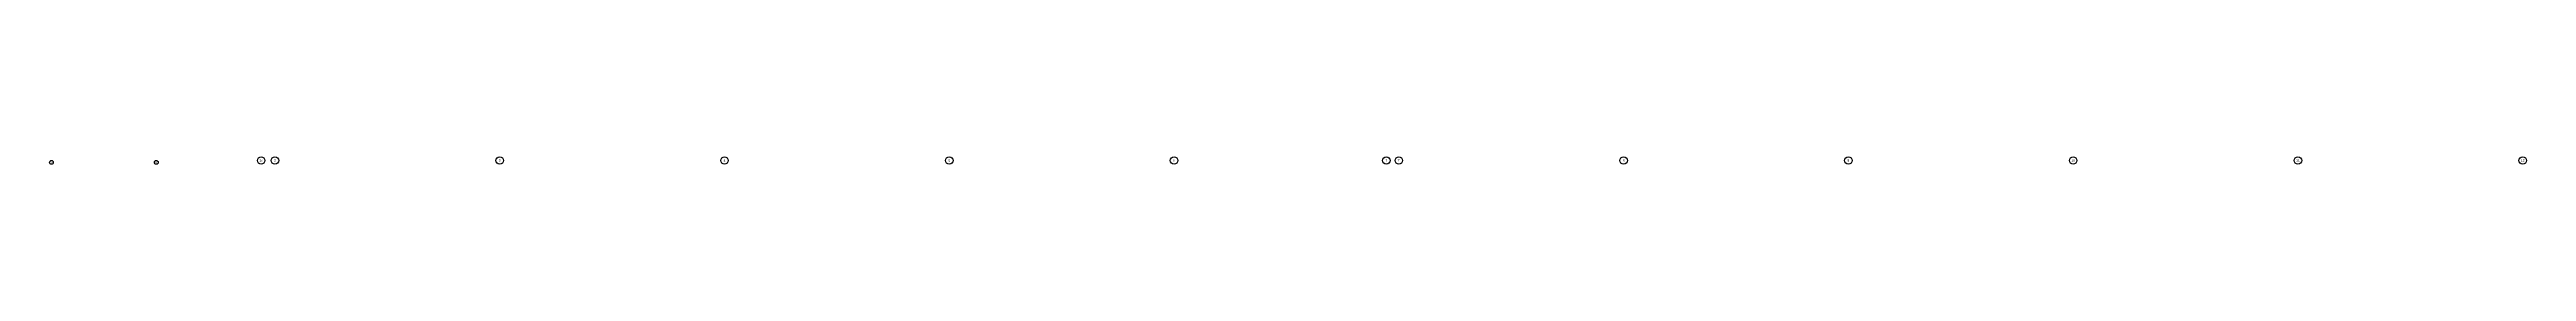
# Model space of a CAD drawing. Header units: centimetres. Extents: x 77182 to 116086, y 20619 to 33555.
# Drawn here: x 88272 to 108107, y 33495 to 33555 of the extents above; entities that cross this region are included whole.
import ezdxf
from ezdxf.enums import TextEntityAlignment as Align

# ---------------------------------------------------------------- set-up
doc = ezdxf.new("R2010")
doc.units = ezdxf.units.CM
doc.header["$LTSCALE"] = 100
doc.linetypes.add('DASHDOT2', pattern=[0.5, 0.25, -0.125, 0, -0.125])
doc.layers.add('A-ANNO-GRID', color=155, linetype='DASHDOT2')
doc.styles.add('Fields_100', font='act_simplex.shx', dxfattribs={"width": 0.8, "height": 20})

msp = doc.modelspace()

# ---------------------------------------------------------------- linework, layer by layer
at = {"layer": 'A-ANNO-GRID', "linetype": 'Continuous', "ltscale": 10}
for centre, radius in [((88287.3, 33510.3), 15), ((89127.3, 33510.3), 15), ((89967.3, 33525.3), 30), ((90077.3, 33525.3), 30), ((91877.3, 33525.3), 30), ((93677.3, 33525.3), 30), ((95477.3, 33525.3), 30), ((97277.3, 33525.3), 30), ((98977.3, 33525.3), 30), ((99077.3, 33525.3), 30), ((100877.3, 33525.3), 30), ((102677.3, 33525.3), 30), ((104477.3, 33525.3), 30), ((106277.3, 33525.3), 30), ((108077.3, 33525.3), 30)]:
    msp.add_circle(centre, radius, dxfattribs=at)

# ---------------------------------------------------------------- texts
at = {"layer": 'A-ANNO-GRID', "color": 50, "style": 'Fields_100', "width": 0.8}
for s, height, p in [('1c', 20, (89967.3, 33525.3)), ('2', 20, (90077.3, 33525.3)), ('3', 20, (91877.3, 33525.3)), ('4', 20, (93677.3, 33525.3)), ('5', 20, (95477.3, 33525.3)), ('6', 20, (97277.3, 33525.3)), ('7', 20, (98977.3, 33525.3)), ("7'", 20, (99077.3, 33525.3)), ('8', 20, (100877.3, 33525.3)), ('9', 20, (102677.3, 33525.3)), ('10', 20, (104477.3, 33525.3)), ('11', 20, (106277.3, 33525.3)), ('12', 20, (108077.3, 33525.3)), ('1a', 10, (88287.3, 33510.3)), ('1b', 10, (89127.3, 33510.3))]:
    msp.add_text(s, height=height, rotation=359.92667, dxfattribs=at).set_placement(p, align=Align.MIDDLE_CENTER)

doc.saveas('drawing.dxf')
